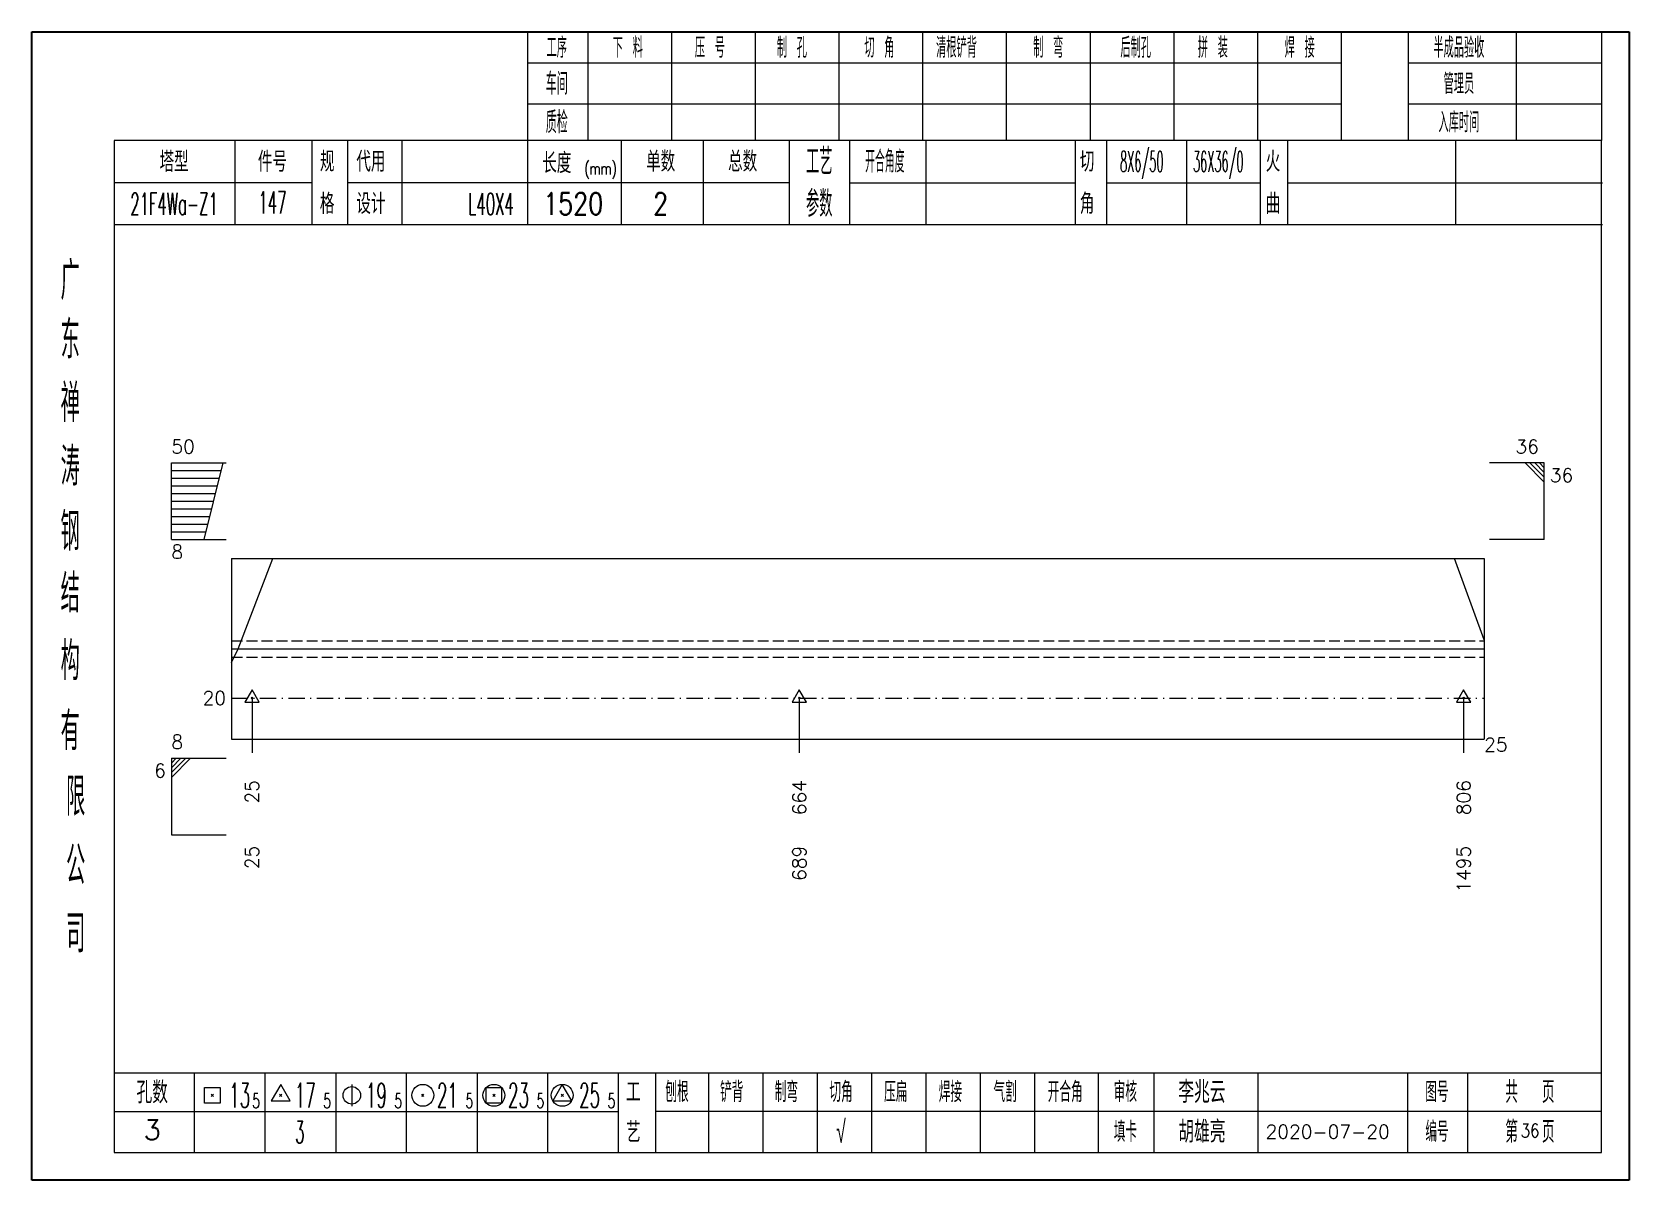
# Model space of a CAD drawing. Extents: x 1310 to 15542, y -76 to 8381.
# Drawn here: x 12441 to 12733.1, y 5793.7 to 6003.7 of the extents above; entities that cross this region are included whole.
import ezdxf
from ezdxf.enums import TextEntityAlignment as Align

# ---------------------------------------------------------------- set-up
doc = ezdxf.new("R2010")
doc.units = 0
doc.header["$MEASUREMENT"] = 0
doc.linetypes.add('一点画线', pattern=[5.2, 3, -1, 0.2, -1])
doc.linetypes.add('虚线', pattern=[2.75, 2, -0.75])
doc.layers.get('0').update_dxf_attribs({"linetype": 'CONTINUOUS', "lineweight": 25})
for name, color, linetype, lineweight in [('1', 7, 'CONTINUOUS', 25), ('4', 7, 'CONTINUOUS', 25), ('5', 7, 'CONTINUOUS', 25)]:
    doc.layers.add(name, color=color, linetype=linetype, lineweight=lineweight)
doc.styles.get("Standard").update_dxf_attribs({"font": 'simplex.shx', "width": 0.7, "height": 3, "bigfont": 'gbhzfs.shx'})

msp = doc.modelspace()

# ---------------------------------------------------------------- texts
at = {"color": 7, "linetype": 'Continuous', "lineweight": 13}
for s, p in [('50', (12466.472, 5925.824)), ('8', (12466.472, 5871.824))]:
    msp.add_text(s, height=2.5, dxfattribs=at).set_placement(p, align=Align.BOTTOM_LEFT)
msp.add_text('36', height=2.5, dxfattribs=at).set_placement((12716.602, 5925.824), align=Align.BOTTOM_RIGHT)
for s, p in [('36', (12718.602, 5923.824)), ('8', (12466.472, 5909.824))]:
    msp.add_text(s, height=2.5, dxfattribs=at).set_placement(p, align=Align.TOP_LEFT)
msp.add_text('20', height=2.5, dxfattribs=at).set_placement((12476.472, 5881.824), align=Align.MIDDLE_RIGHT)
msp.add_text('6', height=2.5, dxfattribs=at).set_placement((12465.472, 5869.824), align=Align.TOP_RIGHT)
at = {"layer": '1', "color": 7, "linetype": 'Continuous', "lineweight": 13}
msp.add_text('25', height=2.5, dxfattribs=at).set_placement((12706.602, 5873.324), align=Align.MIDDLE_LEFT)
at = {"layer": '1', "color": 8, "linetype": 'Continuous', "lineweight": 9}
for s, p in [('25', (12481.24, 5866.824)), ('664', (12581.334, 5866.824)), ('806', (12702.833, 5866.824))]:
    msp.add_text(s, height=2.5, rotation=90, dxfattribs=at).set_placement(p, align=Align.MIDDLE_RIGHT)
at = {"layer": '1', "color": 7, "linetype": 'Continuous', "lineweight": 13}
for s, p in [('25', (12481.24, 5854.824)), ('689', (12581.334, 5854.824)), ('1495', (12702.833, 5854.824))]:
    msp.add_text(s, height=2.5, rotation=90, dxfattribs=at).set_placement(p, align=Align.MIDDLE_RIGHT)
at = {"layer": '4', "color": 1, "linetype": 'Continuous', "lineweight": 25}
for s, height, width, p in [('工序', 3.7, 0.7, (12536.972, 6000.781)), ('下 料', 3.7, 0.7, (12549.972, 6000.781)), ('压 号', 3.7, 0.7, (12564.972, 6000.781)), ('制 孔', 3.7, 0.7, (12579.972, 6000.781)), ('切 角', 3.7, 0.7, (12595.972, 6000.781)), ('清根铲背 ', 3.7, 0.7, (12610.972, 6000.781)), (' 制 弯', 3.7, 0.7, (12625.972, 6000.781)), (' 后制孔', 3.7, 0.7, (12641.972, 6000.781)), ('拼 装', 3.7, 0.7, (12656.972, 6000.781)), (' 焊 接', 3.7, 0.7, (12671.972, 6000.781)), ('半成品验收', 3.7, 0.7, (12701.972, 6000.781)), ('车间', 4, 0.7, (12536.972, 5994.181)), ('管理员', 3.7, 0.7, (12701.972, 5994.181)), ('质检', 4, 0.7, (12536.972, 5987.121)), ('入库时间', 3.7, 0.7, (12701.972, 5987.121)), ('工艺', 4.8, 0.7, (12584.972, 5979.941)), ('(mm)', 2.24, 0.7, (12544.972, 5978.681)), ('开合角度', 4, 0.6, (12596.972, 5979.941)), ('8X6/50', 3.8, 0.4, (12643.972, 5979.941)), ('36X36/0', 3.8, 0.4, (12657.972, 5979.941)), ('21F4Wa-Z1', 4, 0.5, (12466.972, 5972.201)), ('147', 4, 0.5, (12484.972, 5972.451)), ('L40X4', 4, 0.5, (12524.972, 5972.181)), ('1520', 4, 0.8, (12539.972, 5972.231)), ('2', 4, 0.8, (12555.972, 5972.231)), ('参数', 4.8, 0.7, (12584.972, 5972.231)), ('广', 6.96, 0.7, (12447.972, 5958.151)), ('东', 6.96, 0.7, (12447.972, 5947.361)), ('禅', 6.96, 0.7, (12447.972, 5935.771)), ('涛', 6.96, 0.7, (12447.972, 5924.171)), ('钢', 6.96, 0.7, (12447.972, 5912.281)), ('结', 6.96, 0.7, (12447.972, 5900.971)), ('构', 6.96, 0.7, (12447.972, 5888.591)), ('有', 6.96, 0.7, (12447.972, 5875.781)), ('限', 6.96, 0.7, (12448.972, 5863.781)), ('公', 6.96, 0.7, (12448.972, 5851.241)), ('司', 6.96, 0.7, (12448.972, 5838.761)), ('13', 4.47, 0.5, (12478.972, 5809.181)), ('17', 4.47, 0.5, (12490.972, 5809.181)), ('19', 4.47, 0.5, (12503.972, 5809.181)), ('21', 4.47, 0.5, (12516.972, 5809.181)), ('23', 4.47, 0.5, (12529.972, 5809.181)), ('25', 4.47, 0.5, (12542.972, 5809.181)), ('刨根', 3.7, 0.8, (12558.972, 5809.781)), ('铲背', 3.7, 0.8, (12568.972, 5809.781)), ('制弯', 3.7, 0.8, (12578.972, 5809.781)), ('切角', 3.7, 0.8, (12588.972, 5809.781)), ('压扁', 3.7, 0.8, (12598.972, 5809.781)), ('焊接', 3.7, 0.8, (12608.972, 5809.781)), ('气割', 3.7, 0.8, (12618.972, 5809.781)), ('开合角', 3.7, 0.8, (12629.972, 5809.781)), ('审核', 3.7, 0.8, (12640.972, 5809.781)), ('图号', 3.7, 0.8, (12697.972, 5809.781)), ('共  页', 4, 0.8, (12714.972, 5809.781)), ('5', 2.68, 0.6, (12481.972, 5808.181)), ('5', 2.68, 0.6, (12494.972, 5808.181)), ('5', 2.68, 0.6, (12507.972, 5808.181)), ('5', 2.68, 0.6, (12520.972, 5808.181)), ('5', 2.68, 0.6, (12533.972, 5808.181)), ('5', 2.68, 0.6, (12546.972, 5808.181)), ('√', 4, 0.6, (12588.972, 5802.511)), ('填卡', 3.7, 0.8, (12640.972, 5802.511)), ('编号', 3.7, 0.8, (12697.972, 5802.511)), ('第  页', 4, 0.8, (12714.972, 5802.511)), ('3', 4, 0.5, (12489.972, 5802.431))]:
    msp.add_text(s, height=height, dxfattribs=dict(at, width=width)).set_placement(p, align=Align.MIDDLE_CENTER)
for s, height, p in [('塔型', 3.7, (12466.972, 5979.911)), ('件号', 3.7, (12484.972, 5979.911)), ('规', 3.7, (12494.972, 5979.941)), ('代用', 3.7, (12502.972, 5979.941)), ('长度', 3.7, (12536.972, 5979.681)), ('单数', 3.7, (12555.972, 5979.941)), ('总数', 3.7, (12570.972, 5979.941)), ('切', 3.7, (12633.972, 5979.941)), ('火', 3.7, (12667.972, 5979.941)), ('格', 3.7, (12494.972, 5972.231)), ('设计', 3.7, (12502.972, 5972.231)), ('角', 3.7, (12633.972, 5972.231)), ('曲', 3.7, (12667.972, 5972.231)), ('孔数', 4, (12462.972, 5809.701)), ('工', 3.7, (12550.972, 5809.781)), ('李兆云', 4, (12654.972, 5809.781)), ('3', 3.7, (12462.972, 5802.871)), ('艺', 3.7, (12550.972, 5802.431)), ('胡雄亮', 4, (12654.972, 5802.511)), ('2020-07-20', 2.5, (12677.972, 5802.511))]:
    msp.add_text(s, height=height, dxfattribs=at).set_placement(p, align=Align.MIDDLE_CENTER)
at = {"layer": '4', "color": 6, "linetype": 'Continuous', "lineweight": 25, "width": 0.8}
msp.add_text('36', height=2.5, dxfattribs=at).set_placement((12714.997, 5802.739), align=Align.MIDDLE_CENTER)

# ---------------------------------------------------------------- blocks, each defined once
blk = doc.blocks.new('孔17.5')
at = {"layer": '5', "color": 7, "linetype": 'Continuous', "lineweight": 13}
for p, q in [((0, 1), (-0.866, -0.5)), ((-0.1, -0.1), (0.1, 0.1)), ((0.1, -0.1), (-0.1, 0.1)), ((0.866, -0.5), (0, 1)), ((-0.866, -0.5), (0.866, -0.5))]:
    blk.add_line(p, q, dxfattribs=at)
blk = doc.blocks.new('CTJGK')
at = {"color": 6, "linetype": 'Continuous'}
for p, q in [((0, 209.97), (292.13, 209.97)), ((0, 0), (0, 209.97)), ((292.13, 209.97), (292.13, 0)), ((292.13, 0), (0, 0))]:
    blk.add_line(p, q, dxfattribs=at)

# ---------------------------------------------------------------- linework, layer by layer
at = {"color": 7, "linetype": 'Continuous', "lineweight": 13}
for p, q in [((12466.472, 5924.824), (12476.472, 5924.824)), ((12466.472, 5910.824), (12466.472, 5924.824)), ((12472.472, 5910.824), (12475.972, 5924.824)), ((12717.602, 5924.824), (12707.602, 5924.824)), ((12714.102, 5924.824), (12717.602, 5921.324)), ((12714.977, 5924.824), (12717.602, 5922.199)), ((12715.852, 5924.824), (12717.602, 5923.074)), ((12716.727, 5924.824), (12717.602, 5923.949)), ((12717.602, 5910.824), (12717.602, 5924.824)), ((12466.472, 5923.424), (12475.622, 5923.424)), ((12466.472, 5922.024), (12475.272, 5922.024)), ((12466.472, 5920.624), (12474.922, 5920.624)), ((12466.472, 5919.224), (12474.572, 5919.224)), ((12466.472, 5917.824), (12474.222, 5917.824)), ((12466.472, 5916.424), (12473.872, 5916.424)), ((12466.472, 5915.024), (12473.522, 5915.024)), ((12466.472, 5913.624), (12473.172, 5913.624)), ((12466.472, 5912.224), (12472.822, 5912.224)), ((12466.472, 5910.824), (12476.472, 5910.824)), ((12717.602, 5910.824), (12707.602, 5910.824)), ((12478.678, 5890.824), (12485.009, 5907.324)), ((12706.602, 5892.474), (12701.175, 5907.324)), ((12477.472, 5888.349), (12478.678, 5890.824)), ((12481.24, 5881.824), (12481.24, 5871.824)), ((12581.334, 5881.824), (12581.334, 5871.824)), ((12702.833, 5881.824), (12702.833, 5871.824)), ((12466.472, 5870.824), (12476.472, 5870.824)), ((12466.472, 5870.824), (12466.472, 5856.824)), ((12467.347, 5870.824), (12466.472, 5869.949)), ((12468.222, 5870.824), (12466.472, 5869.074)), ((12469.097, 5870.824), (12466.472, 5868.199)), ((12469.972, 5870.824), (12466.472, 5867.324)), ((12466.472, 5856.824), (12476.472, 5856.824))]:
    msp.add_line(p, q, dxfattribs=at)
at = {"color": 7, "linetype": 'Continuous', "lineweight": 18}
for p, q in [((12477.472, 5907.324), (12477.472, 5874.324)), ((12477.472, 5907.324), (12706.602, 5907.324)), ((12706.602, 5907.324), (12706.602, 5874.324)), ((12477.472, 5890.824), (12706.602, 5890.824))]:
    msp.add_line(p, q, dxfattribs=at)
at = {"color": 1, "linetype": '虚线', "lineweight": 18}
for p, q in [((12477.472, 5892.324), (12706.602, 5892.324)), ((12477.472, 5889.324), (12706.602, 5889.324))]:
    msp.add_line(p, q, dxfattribs=at)
at = {"color": 3, "linetype": '一点画线', "lineweight": 13}
msp.add_line((12477.472, 5881.824), (12706.602, 5881.824), dxfattribs=at)
at = {"layer": '1', "color": 7, "linetype": 'Continuous', "lineweight": 18}
msp.add_line((12477.472, 5874.324), (12706.602, 5874.324), dxfattribs=at)
at = {"layer": '4', "color": 1, "linetype": 'Continuous', "lineweight": 18}
for p, q in [((12440.972, 6003.651), (12440.972, 5793.681)), ((12733.102, 6003.651), (12440.972, 6003.651)), ((12531.602, 6003.651), (12531.602, 5983.811)), ((12542.632, 6003.651), (12542.632, 5983.791)), ((12557.942, 6003.651), (12557.942, 5983.791)), ((12573.262, 6003.651), (12573.262, 5983.791)), ((12588.572, 6003.651), (12588.572, 5983.791)), ((12603.882, 6003.651), (12603.882, 5983.791)), ((12619.192, 6003.651), (12619.192, 5983.791)), ((12634.512, 6003.651), (12634.512, 5983.791)), ((12649.822, 6003.651), (12649.822, 5983.791)), ((12665.132, 6003.651), (12665.132, 5983.791)), ((12680.442, 6003.651), (12680.442, 5983.811)), ((12680.442, 6003.651), (12680.442, 5983.791)), ((12692.722, 6003.651), (12692.722, 5983.791)), ((12712.472, 6003.651), (12712.472, 5983.791)), ((12728.052, 6003.651), (12728.052, 5983.791)), ((12733.102, 5973.851), (12733.102, 6003.651)), ((12680.442, 5997.921), (12531.602, 5997.921)), ((12728.052, 5997.921), (12692.722, 5997.921)), ((12680.442, 5990.441), (12531.602, 5990.441)), ((12728.052, 5990.441), (12692.722, 5990.441)), ((12455.982, 5983.791), (12455.982, 5798.731)), ((12728.052, 5983.791), (12455.982, 5983.791)), ((12478.102, 5983.801), (12478.102, 5968.381)), ((12492.252, 5968.381), (12492.252, 5983.791)), ((12498.752, 5968.381), (12498.752, 5983.791)), ((12508.622, 5983.791), (12508.622, 5968.381)), ((12531.602, 5983.811), (12531.602, 5968.381)), ((12548.722, 5983.791), (12548.722, 5968.381)), ((12563.772, 5983.791), (12563.772, 5968.381)), ((12579.472, 5983.791), (12579.472, 5968.381)), ((12590.532, 5983.791), (12590.532, 5968.381)), ((12604.482, 5983.791), (12604.482, 5968.381)), ((12631.782, 5983.791), (12631.782, 5968.381)), ((12637.542, 5983.791), (12637.542, 5968.381)), ((12652.162, 5983.791), (12652.162, 5968.381)), ((12665.622, 5983.791), (12665.622, 5968.381)), ((12670.612, 5983.791), (12670.612, 5968.381)), ((12701.352, 5983.791), (12701.352, 5968.381)), ((12728.052, 5798.731), (12728.052, 5983.791)), ((12492.252, 5976.031), (12455.982, 5976.031)), ((12579.472, 5976.081), (12498.752, 5976.081)), ((12590.532, 5976.081), (12631.782, 5976.081)), ((12637.542, 5976.081), (12665.622, 5976.081)), ((12670.612, 5976.081), (12728.232, 5976.081)), ((12733.102, 5793.681), (12733.102, 5973.851)), ((12728.232, 5968.381), (12455.982, 5968.381)), ((12455.982, 5813.261), (12728.052, 5813.261)), ((12470.672, 5813.261), (12470.672, 5798.731)), ((12483.602, 5798.731), (12483.602, 5813.261)), ((12496.532, 5813.261), (12496.532, 5798.731)), ((12509.452, 5798.731), (12509.452, 5813.261)), ((12522.382, 5813.261), (12522.382, 5798.731)), ((12535.312, 5798.731), (12535.312, 5813.261)), ((12548.232, 5798.731), (12548.232, 5813.261)), ((12555.102, 5798.731), (12555.102, 5813.261)), ((12564.762, 5798.731), (12564.762, 5813.261)), ((12574.702, 5798.731), (12574.702, 5813.261)), ((12584.642, 5798.731), (12584.642, 5813.261)), ((12594.592, 5798.731), (12594.592, 5813.261)), ((12604.532, 5798.731), (12604.532, 5813.261)), ((12614.472, 5798.731), (12614.472, 5813.261)), ((12624.422, 5798.731), (12624.422, 5813.261)), ((12636.062, 5798.731), (12636.062, 5813.261)), ((12646.212, 5798.731), (12646.212, 5813.261)), ((12665.272, 5798.731), (12665.272, 5813.261)), ((12692.652, 5798.731), (12692.652, 5813.261)), ((12703.612, 5798.731), (12703.612, 5813.261)), ((12548.232, 5806.131), (12455.982, 5806.131)), ((12555.062, 5806.291), (12728.052, 5806.291)), ((12455.982, 5798.731), (12728.052, 5798.731)), ((12440.972, 5793.681), (12733.102, 5793.681))]:
    msp.add_line(p, q, dxfattribs=at)
at = {"layer": '4', "color": 7, "linetype": 'Continuous', "lineweight": 13}
for p, q in [((12472.558, 5807.767), (12472.558, 5810.595)), ((12472.558, 5810.595), (12475.386, 5810.595)), ((12475.386, 5810.595), (12475.386, 5807.767)), ((12486.472, 5811.181), (12484.74, 5808.181)), ((12488.204, 5808.181), (12486.472, 5811.181)), ((12499.472, 5811.181), (12499.472, 5807.181)), ((12524.058, 5807.767), (12524.058, 5810.595)), ((12524.058, 5810.595), (12526.886, 5810.595)), ((12526.886, 5810.595), (12526.886, 5807.767)), ((12537.972, 5811.181), (12536.24, 5808.181)), ((12539.704, 5808.181), (12537.972, 5811.181)), ((12475.386, 5807.767), (12472.558, 5807.767)), ((12473.772, 5808.981), (12474.172, 5809.381)), ((12474.172, 5808.981), (12473.772, 5809.381)), ((12484.74, 5808.181), (12488.204, 5808.181)), ((12486.272, 5808.981), (12486.672, 5809.381)), ((12486.672, 5808.981), (12486.272, 5809.381)), ((12512.272, 5808.981), (12512.672, 5809.381)), ((12512.672, 5808.981), (12512.272, 5809.381)), ((12526.886, 5807.767), (12524.058, 5807.767)), ((12525.272, 5808.981), (12525.672, 5809.381)), ((12525.672, 5808.981), (12525.272, 5809.381)), ((12536.24, 5808.181), (12539.704, 5808.181)), ((12537.772, 5808.981), (12538.172, 5809.381)), ((12538.172, 5808.981), (12537.772, 5809.381))]:
    msp.add_line(p, q, dxfattribs=at)
for centre, radius in [((12499.472, 5809.181), 1.6), ((12512.472, 5809.181), 2), ((12525.472, 5809.181), 2), ((12537.972, 5809.181), 2)]:
    msp.add_circle(centre, radius, dxfattribs=at)

# ---------------------------------------------------------------- block references
at = {"color": 0, "linetype": 'Continuous'}
msp.add_blockref('CTJGK', (12440.972, 5793.681), dxfattribs=at)
at = {"layer": '1', "color": 8, "linetype": 'Continuous', "lineweight": 9, "xscale": 1.5, "yscale": 1.5, "zscale": 1.5}
for p in [(12481.24, 5881.824), (12581.334, 5881.824), (12702.833, 5881.824)]:
    msp.add_blockref('孔17.5', p, dxfattribs=at)

msp.set_redraw_order([(e.dxf.handle, doc.entitydb.next_handle()) for e in msp.query("TEXT MTEXT ATTDEF DIMENSION ARC_DIMENSION")])  # texts and dimensions are drawn at this point

doc.saveas('drawing.dxf')
